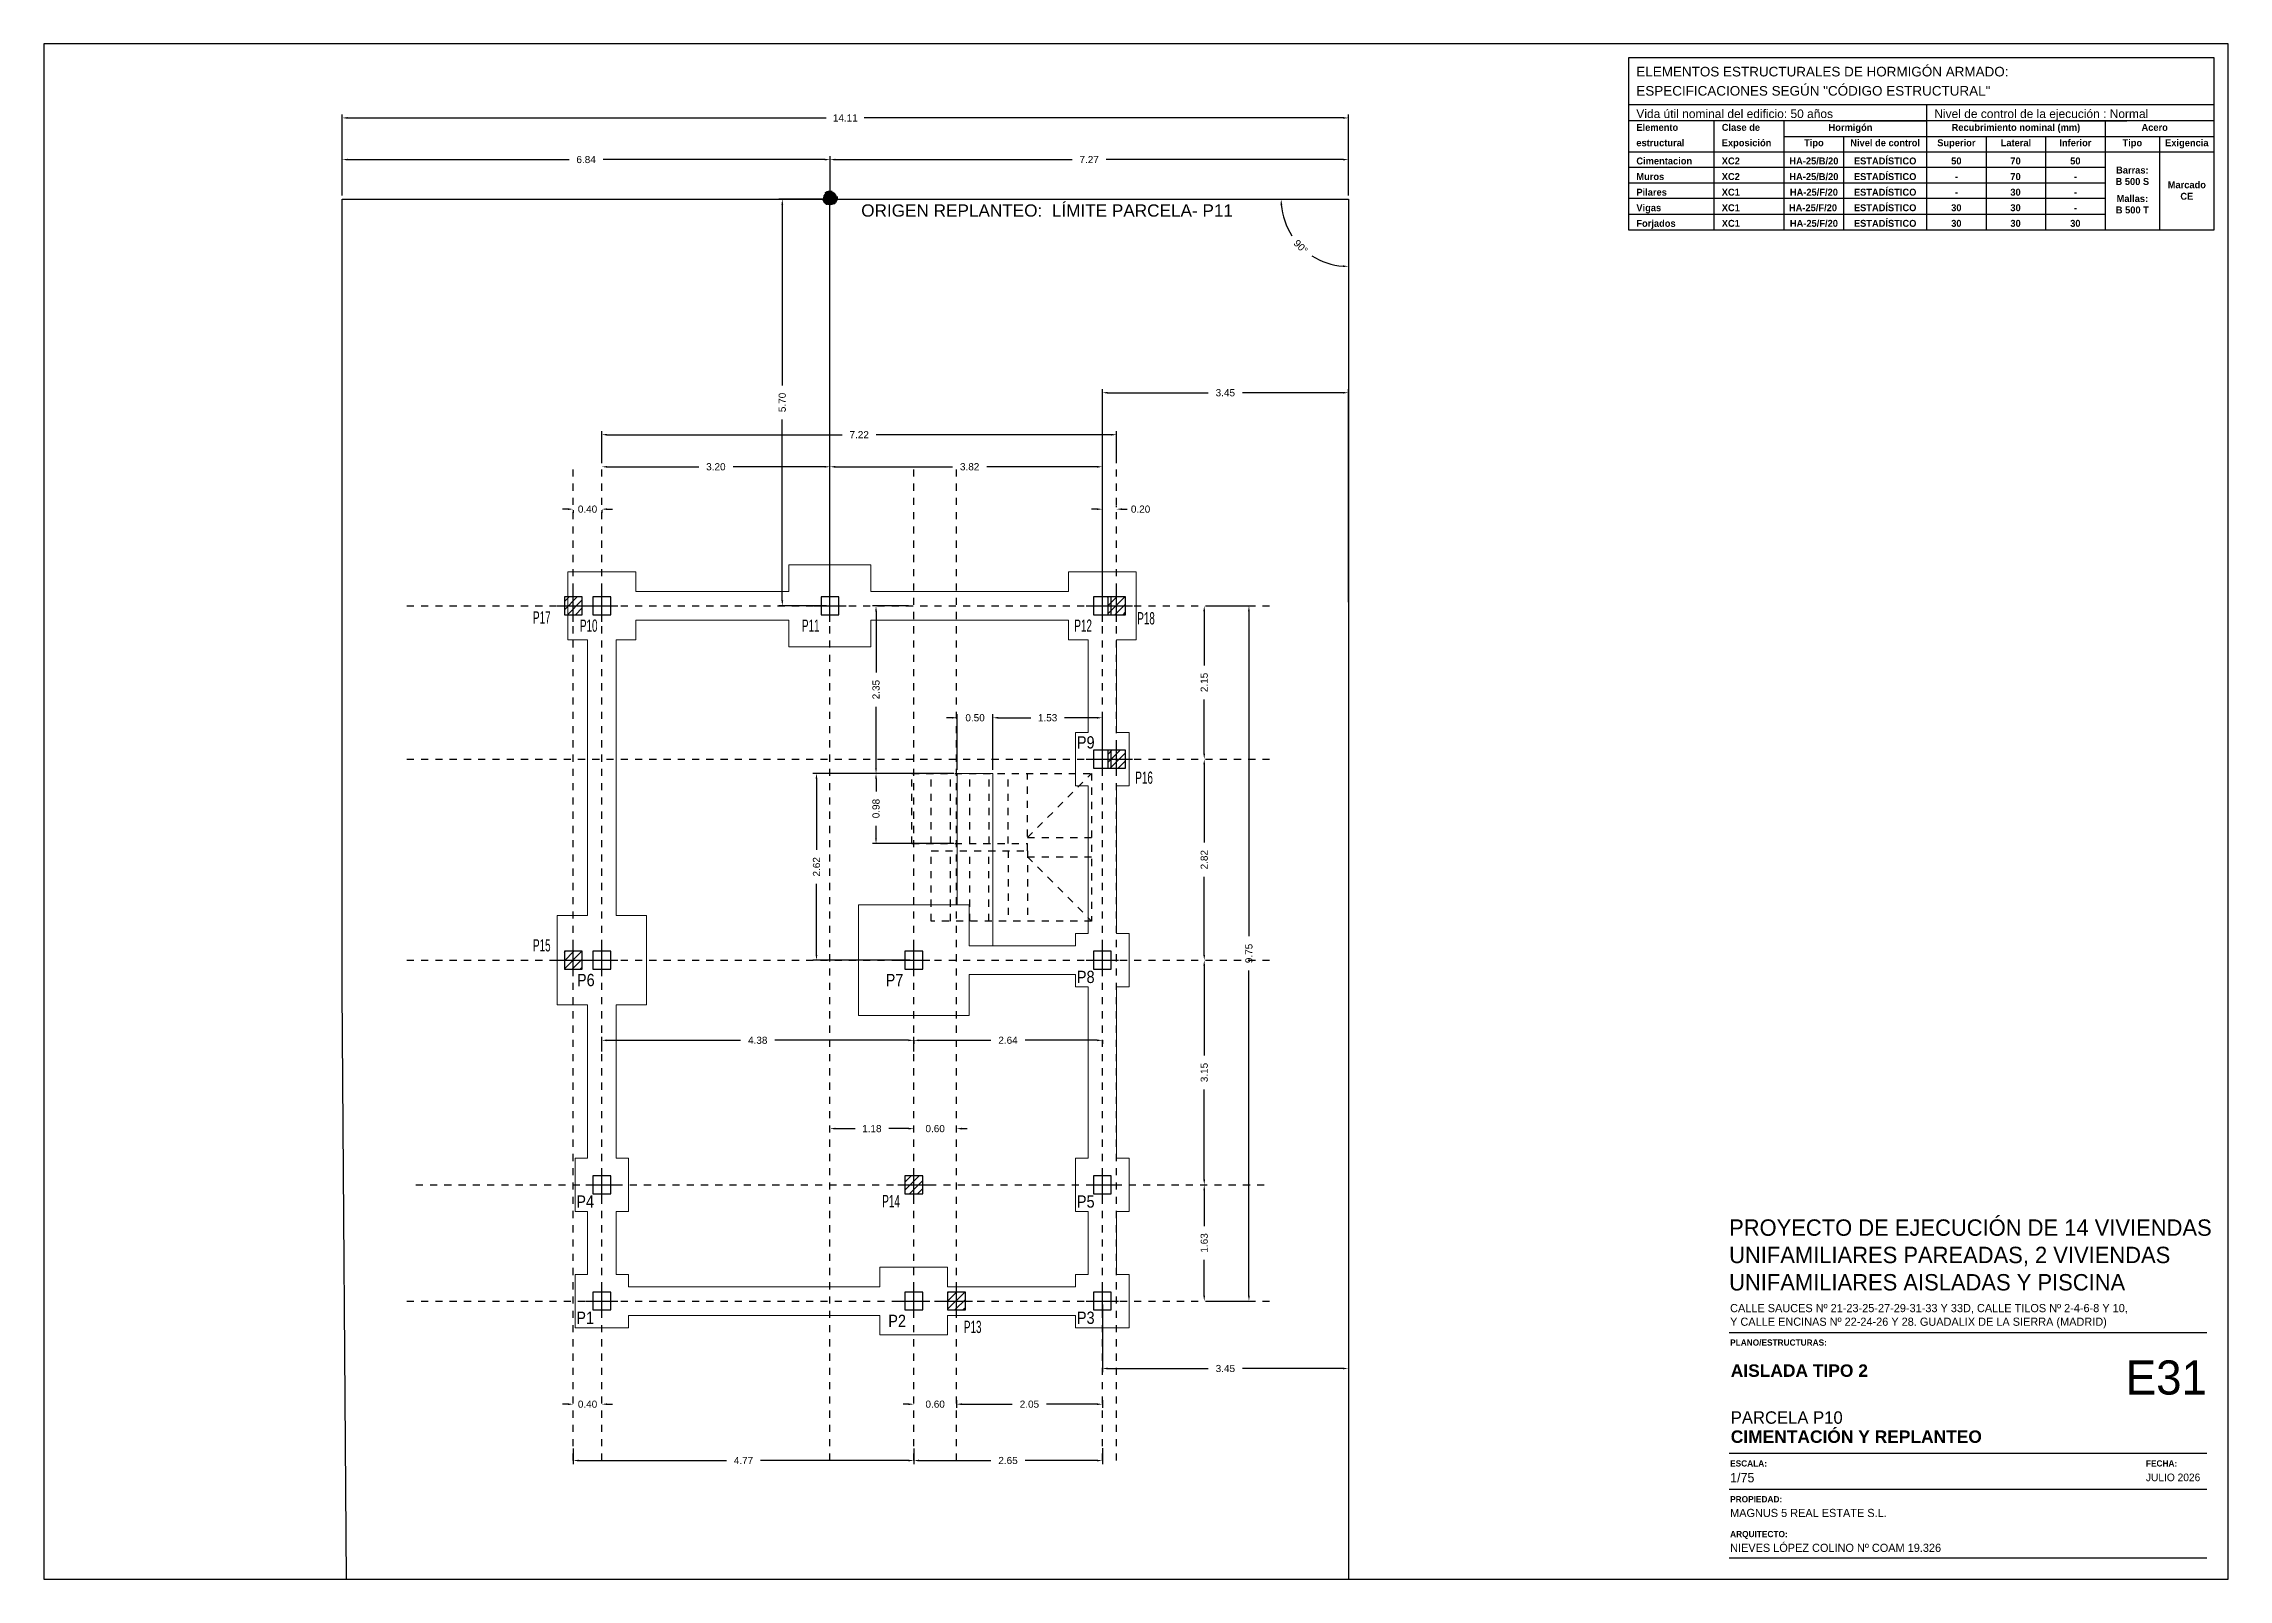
# Model space of a CAD drawing. Extents: x 2455 to 9764, y -806 to 181.
# Drawn here: x 4747.09 to 4777.72, y -582.59 to -561.05 of the extents above; entities that cross this region are included whole.
import ezdxf
from ezdxf.enums import TextEntityAlignment as Align

# ---------------------------------------------------------------- set-up
doc = ezdxf.new("R2010")
doc.units = 0
doc.header["$LTSCALE"] = 0.2
doc.header["$MEASUREMENT"] = 0
for name, pattern in [('CONTINUA', [0]), ('RAYITAS', [0.375, 0.25, -0.125]), ('TRAZO_Y_PUNTO', [1, 0.5, -0.25, 0, -0.25])]:
    doc.linetypes.add(name, pattern=pattern)
for name, color, linetype in [('01_borde', 4, 'CONTINUOUS'), ('01_cotas', 4, 'CONTINUOUS'), ('01_ejes', 10, 'CONTINUOUS'), ('01_texto cartela', 4, 'CONTINUOUS'), ('02_ejes', 38, 'RAYITAS'), ('CYPECABECERA', 2, 'CONTINUOUS'), ('PILAR_EJES', 1, 'CONTINUOUS'), ('PILAR_HORMIGON', 2, 'CONTINUOUS'), ('PILAR_HORMIGON_APEADO', 4, 'CONTINUOUS'), ('PILAR_RAYA', 4, 'CONTINUOUS'), ('WL', 7, 'CONTINUOUS')]:
    doc.layers.add(name, color=color, linetype=linetype)
doc.layers.add('01_cartela', color=6, linetype='CONTINUOUS', plot=False)
doc.layers.add('VIG_CARAS', color=5, linetype='CONTINUOUS', lineweight=9)
doc.layers.add('ZAP_CONTORNO', color=6, linetype='CONTINUOUS', lineweight=9)
doc.styles.add('BERNARDO', font='GOTHICB.TTF')
doc.styles.add('Century Gothic', font='', dxfattribs={"height": 2})
doc.styles.add('Century Gothic_3', font='', dxfattribs={"height": 4.5})
doc.styles.add('Century Gothic_5', font='', dxfattribs={"height": 2.5})
doc.styles.add('Century Gothic_6', font='', dxfattribs={"height": 11})
doc.styles.add('Estilo1', font='swissel.ttf')
doc.styles.add('NIEVES2', font='sanss___.ttf')
doc.styles.add('NIEVES3', font='swisseb.ttf')
doc.styles.add('ROMANS', font='romans')
doc.styles.get('Century Gothic').set_extended_font_data('Century Gothic')
doc.styles.get('Century Gothic_3').set_extended_font_data('Century Gothic')
doc.styles.get('Century Gothic_5').set_extended_font_data('Century Gothic')
doc.styles.get('Century Gothic_6').set_extended_font_data('Century Gothic')
doc.dimstyles.new('DECIMAL-50', dxfattribs={"dimtxt": 0.08, "dimasz": 0.15, "dimexe": 0.05, "dimexo": 0.05, "dimgap": 0.09, "dimtad": 0, "dimzin": 0, "dimdsep": 46, "dimtxsty": 'ROMANS', "dimblk": 'DOTSMALL', "dimcen": 0.09, "dimclrt": 7, "dimadec": 0, "dimazin": 0, "dimtfac": 1.38, "dimtix": 1, "dimtofl": 0, "dimtmove": 2, "dimatfit": 3, "dimldrblk": 'OBLIQUE', "dimfxl": 1, "dimtolj": 1, "dimtzin": 0, "dimarcsym": 0})

msp = doc.modelspace()

# ---------------------------------------------------------------- texts
at = {"layer": '01_borde', "color": 7, "ltscale": 0.01, "style": 'NIEVES2'}
msp.add_text('ORIGEN REPLANTEO:  LÍMITE PARCELA- P11', height=0.17222, dxfattribs=at).set_placement((4758.552, -563.528, 0), align=Align.BOTTOM_LEFT)
at = {"layer": '01_borde', "color": 6, "ltscale": 0.01, "style": 'NIEVES2', "width": 0.588905}
for s, p, p2 in [('P17', (4753.949, -569.184, 0), (4754.196, -569.184, 0)), ('P18', (4762.423, -569.195, 0), (4762.67, -569.195, 0)), ('P16', (4762.396, -571.43, 0), (4762.643, -571.43, 0)), ('P15', (4753.949, -573.781, 0), (4754.196, -573.781, 0)), ('P14', (4758.847, -577.369, 0), (4759.094, -577.369, 0)), ('P13', (4759.992, -579.132, 0), (4760.239, -579.132, 0))]:
    msp.add_text(s, height=0.1722, dxfattribs=at).set_placement(p, p2, align=Align.FIT)
at = {"layer": '01_borde', "color": 7, "ltscale": 0.01, "style": 'NIEVES2'}
for s, width, p, p2 in [('P10', 0.588905, (4754.607, -569.298, 0), (4754.854, -569.298, 0)), ('P11', 0.588905, (4757.721, -569.298, 0), (4757.968, -569.298, 0)), ('P12', 0.588905, (4761.541, -569.298, 0), (4761.788, -569.298, 0)), ('P9', 0.856632, (4761.577, -570.935, 0), (4761.825, -570.935, 0)), ('P6', 0.856632, (4754.566, -574.268, 0), (4754.814, -574.268, 0)), ('P7', 0.856632, (4758.896, -574.268, 0), (4759.143, -574.268, 0)), ('P8', 0.856632, (4761.577, -574.224, 0), (4761.825, -574.224, 0)), ('P4', 0.856632, (4754.557, -577.374, 0), (4754.805, -577.374, 0)), ('P5', 0.856632, (4761.577, -577.374, 0), (4761.825, -577.374, 0)), ('P1', 0.856632, (4754.557, -579.004, 0), (4754.805, -579.004, 0)), ('P2', 0.856632, (4758.932, -579.048, 0), (4759.18, -579.048, 0)), ('P3', 0.856632, (4761.577, -579.004, 0), (4761.825, -579.004, 0))]:
    msp.add_text(s, height=0.1722, dxfattribs=dict(at, width=width)).set_placement(p, p2, align=Align.FIT)
at = {"layer": '01_texto cartela', "color": 5}
for s, insert, char_height, width, attachment_point, style in [('\\PPROYECTO DE EJECUCIÓN DE 14 VIVIENDAS UNIFAMILIARES PAREADAS, 2 VIVIENDAS UNIFAMILIARES AISLADAS Y PISCINA', (4770.724, -577.155), 0.23, 6.82217, 1, 'Century Gothic_3'), ('CALLE SAUCES Nº 21-23-25-27-29-31-33 Y 33D, CALLE TILOS Nº 2-4-6-8 Y 10, \\PY CALLE ENCINAS Nº 22-24-26 Y 28. GUADALIX DE LA SIERRA (MADRID)', (4770.738, -578.725), 0.11455, 9.24681, 1, 'Century Gothic'), ('{\\fCentury Gothic|b1|i0|c0|p34;PLANO/ESTRUCTURAS: }', (4770.738, -579.222), 0.08701, 2.11715, 1, 'Century Gothic'), ('\\pt2.3273;\\PPARCELA P10', (4770.747, -580.407), 0.17455, 7.00908, 7, 'Century Gothic_5'), ('\\pt2.3273;CIMENTACIÓN Y REPLANTEO', (4770.747, -580.675), 0.17455, 7.00908, 7, 'NIEVES3'), ('{\\fCentury Gothic|b1|i0|c0|p34;ESCALA: }', (4770.738, -580.917), 0.08701, 2.11715, 1, 'Century Gothic'), ('1/75', (4770.738, -581.095), 0.1309, 2.11715, 1, 'Century Gothic'), ('JULIO 2026', (4776.569, -581.103), 0.1069, 3.50438, 1, 'Century Gothic'), ('{\\fCentury Gothic|b1|i0|c0|p34;FECHA: }', (4776.569, -580.917), 0.08701, 2.11715, 1, 'Century Gothic'), ('{\\fCentury Gothic|b1|i0|c0|p34;PROPIEDAD:}', (4770.738, -581.419), 0.08701, 0.83709, 1, 'Century Gothic'), ('MAGNUS 5 REAL ESTATE S.L.', (4770.738, -581.598), 0.11455, 4.88231, 1, 'Century Gothic'), ('{\\fCentury Gothic|b1|i0|c0|p34;ARQUITECTO:}', (4770.738, -581.908), 0.08701, 0.83709, 1, 'Century Gothic'), ('NIEVES LÓPEZ COLINO Nº COAM 19.326', (4770.738, -582.087), 0.11455, 3.65153, 1, 'Century Gothic')]:
    msp.add_mtext(s, dxfattribs=dict(at, insert=insert, char_height=char_height, width=width, attachment_point=attachment_point, style=style))
at = {"layer": '01_texto cartela', "color": 1}
for s, insert, char_height, width, attachment_point, style in [('AISLADA TIPO 2 ', (4770.747, -579.749), 0.17455, 7.00908, 7, 'NIEVES3'), ('E31', (4777.425, -579.516), 0.4786, 1.04985, 3, 'Century Gothic_6')]:
    msp.add_mtext(s, dxfattribs=dict(at, insert=insert, char_height=char_height, width=width, attachment_point=attachment_point, style=style))
at = {"layer": 'WL', "color": 5, "linetype": 'Continuous', "style": 'Estilo1'}
for s, height, p in [('ELEMENTOS ESTRUCTURALES DE HORMIGÓN ARMADO:', 0.13503, (4769.423, -561.51)), ('ESPECIFICACIONES SEGÚN "CÓDIGO ESTRUCTURAL"', 0.13503, (4769.423, -561.779)), ('Vida útil nominal del edificio: 50 años  ', 0.12, (4769.423, -562.093)), ('Nivel de control de la ejecución : Normal', 0.12, (4773.602, -562.093))]:
    msp.add_text(s, height=height, dxfattribs=at).set_placement(p)
at = {"layer": 'WL', "color": 7, "linetype": 'Continuous', "style": 'BERNARDO'}
for s, p in [('Elemento', (4769.423, -562.273)), ('Clase de ', (4770.621, -562.273)), ('estructural', (4769.423, -562.489)), ('Exposición', (4770.621, -562.489)), ('Cimentacion', (4769.423, -562.744)), ('XC2', (4770.621, -562.744)), ('Muros', (4769.423, -562.963)), ('Pilares ', (4769.423, -563.182)), ('XC2', (4770.621, -562.963)), ('XC1', (4770.621, -563.182)), ('Vigas', (4769.423, -563.4)), ('XC1', (4770.621, -563.4)), ('Forjados', (4769.423, -563.619)), ('XC1', (4770.621, -563.619))]:
    msp.add_text(s, height=0.0975, dxfattribs=at).set_placement(p)
for s, p in [('Hormigón', (4772.426, -562.273)), ('Recubrimiento nominal (mm)', (4774.746, -562.273)), ('Acero', (4776.692, -562.273)), ('Tipo', (4771.913, -562.489)), ('Nivel de control', (4772.912, -562.489)), ('Superior', (4773.911, -562.489)), ('Lateral', (4774.746, -562.489)), ('Inferior', (4775.58, -562.489)), ('Tipo', (4776.379, -562.489)), ('Exigencia', (4777.143, -562.489)), ('HA-25/B/20', (4771.913, -562.744)), ('ESTADÍSTICO', (4772.912, -562.744)), ('50', (4773.911, -562.744)), ('70', (4774.741, -562.744)), ('50', (4775.58, -562.744)), ('Barras:', (4776.379, -562.872)), ('HA-25/B/20', (4771.913, -562.963)), ('HA-25/F/20', (4771.913, -563.182)), ('ESTADÍSTICO', (4772.912, -562.963)), ('ESTADÍSTICO', (4772.912, -563.182)), ('-', (4773.911, -562.963)), ('30', (4774.741, -563.182)), ('70', (4774.741, -562.963)), ('-', (4775.58, -562.963)), ('B 500 S', (4776.379, -563.032)), ('Marcado', (4777.143, -563.078)), ('HA-25/F/20', (4771.9, -563.4)), ('ESTADÍSTICO', (4772.912, -563.4)), ('30', (4773.911, -563.4)), ('-', (4773.911, -563.182)), ('30', (4774.741, -563.4)), ('-', (4775.58, -563.182)), ('-', (4775.58, -563.4)), ('B 500 T', (4776.379, -563.431)), ('Mallas:', (4776.379, -563.271)), ('CE', (4777.143, -563.239)), ('HA-25/F/20', (4771.913, -563.619)), ('ESTADÍSTICO', (4772.912, -563.619)), ('30', (4773.911, -563.619)), ('30', (4774.741, -563.619)), ('30', (4775.58, -563.619))]:
    msp.add_text(s, height=0.0975, dxfattribs=at).set_placement(p, align=Align.CENTER)

# ---------------------------------------------------------------- blocks, each defined once
blk = doc.blocks.new('Ejes del pilar')
at = {"layer": 'PILAR_EJES'}
for p, q in [((-0.5, 0), (0.5, 0)), ((0, -0.5), (0, 0.5))]:
    blk.add_line(p, q, dxfattribs=at)
blk = doc.blocks.new('*D564')
at = {"layer": '01_cotas', "color": 0, "linetype": 'CONTINUA', "lineweight": -2, "transparency": 16777216}
for p, q in [((4758.115, -563.181), (4758.115, -562.626)), ((4765.384, -563.182), (4765.384, -562.626))]:
    blk.add_line(p, q, dxfattribs=at)
at = {"layer": '01_cotas', "color": 0, "lineweight": -2, "transparency": 16777216}
for p, q in [((4758.19, -562.676), (4761.511, -562.676)), ((4765.309, -562.676), (4761.987, -562.676))]:
    blk.add_line(p, q, dxfattribs=at)
at = {"layer": '01_cotas', "color": 0, "transparency": 16777216}
for points in [[(4758.19, -562.664), (4758.19, -562.689), (4758.115, -562.676)], [(4765.309, -562.664), (4765.309, -562.689), (4765.384, -562.676)]]:
    blk.add_solid(points, dxfattribs=at)
at = {"layer": '01_cotas', "color": 7, "transparency": 16777216, "insert": (4761.749, -562.676), "char_height": 0.1, "attachment_point": 5, "style": 'Estilo1'}
blk.add_mtext('\\A1;7.27', dxfattribs=at)
blk = doc.blocks.new('*D565')
at = {"layer": '01_cotas', "color": 0, "linetype": 'CONTINUA', "lineweight": -2, "transparency": 16777216}
for p, q in [((4758.065, -563.231), (4757.395, -563.231)), ((4758.065, -568.934), (4757.395, -568.934))]:
    blk.add_line(p, q, dxfattribs=at)
at = {"layer": '01_cotas', "color": 0, "lineweight": -2, "transparency": 16777216}
for p, q in [((4757.445, -563.306), (4757.445, -565.842)), ((4757.445, -568.859), (4757.445, -566.323))]:
    blk.add_line(p, q, dxfattribs=at)
at = {"layer": '01_cotas', "color": 0, "transparency": 16777216}
for points in [[(4757.433, -563.306), (4757.458, -563.306), (4757.445, -563.231)], [(4757.433, -568.859), (4757.458, -568.859), (4757.445, -568.934)]]:
    blk.add_solid(points, dxfattribs=at)
at = {"layer": '01_cotas', "color": 7, "transparency": 16777216, "insert": (4757.445, -566.082), "char_height": 0.1, "attachment_point": 5, "rotation": 90, "style": 'Estilo1'}
blk.add_mtext('\\A1;5.70', dxfattribs=at)
blk = doc.blocks.new('*D566')
at = {"layer": '01_cotas', "color": 0, "linetype": 'CONTINUA', "lineweight": -2, "transparency": 16777216}
for p, q in [((4751.274, -563.179), (4751.274, -562.042)), ((4765.384, -563.182), (4765.384, -562.042))]:
    blk.add_line(p, q, dxfattribs=at)
at = {"layer": '01_cotas', "color": 0, "lineweight": -2, "transparency": 16777216}
for p, q in [((4751.349, -562.092), (4758.062, -562.092)), ((4765.309, -562.092), (4758.595, -562.092))]:
    blk.add_line(p, q, dxfattribs=at)
at = {"layer": '01_cotas', "color": 0, "transparency": 16777216}
for points in [[(4751.349, -562.079), (4751.349, -562.104), (4751.274, -562.092)], [(4765.309, -562.079), (4765.309, -562.104), (4765.384, -562.092)]]:
    blk.add_solid(points, dxfattribs=at)
at = {"layer": '01_cotas', "color": 7, "transparency": 16777216, "insert": (4758.329, -562.092), "char_height": 0.1, "attachment_point": 5, "style": 'Estilo1'}
blk.add_mtext('\\A1;14.11', dxfattribs=at)
blk = doc.blocks.new('*D567')
at = {"layer": '01_cotas', "color": 0, "linetype": 'CONTINUA', "lineweight": -2, "transparency": 16777216}
for p, q in [((4751.274, -563.179), (4751.274, -562.626)), ((4758.115, -563.181), (4758.115, -562.626))]:
    blk.add_line(p, q, dxfattribs=at)
at = {"layer": '01_cotas', "color": 0, "lineweight": -2, "transparency": 16777216}
for p, q in [((4751.349, -562.676), (4754.454, -562.676)), ((4758.04, -562.676), (4754.935, -562.676))]:
    blk.add_line(p, q, dxfattribs=at)
at = {"layer": '01_cotas', "color": 0, "transparency": 16777216}
for points in [[(4751.349, -562.664), (4751.349, -562.689), (4751.274, -562.676)], [(4758.04, -562.664), (4758.04, -562.689), (4758.115, -562.676)]]:
    blk.add_solid(points, dxfattribs=at)
at = {"layer": '01_cotas', "color": 7, "transparency": 16777216, "insert": (4754.694, -562.676), "char_height": 0.1, "attachment_point": 5, "style": 'Estilo1'}
blk.add_mtext('\\A1;6.84', dxfattribs=at)
blk = doc.blocks.new('*D568')
at = {"layer": '01_cotas', "color": 0, "lineweight": -2, "transparency": 16777216}
for start, end in [(184.5501, 212.8891), (237.1014, 265.4405)]:
    blk.add_arc((4765.384, -563.232), 0.943, start, end, dxfattribs=at)
at = {"layer": '01_cotas', "color": 0, "transparency": 16777216}
for points in [[(4764.432, -563.307), (4764.457, -563.306), (4764.441, -563.232)], [(4765.309, -564.159), (4765.308, -564.184), (4765.384, -564.174)]]:
    blk.add_solid(points, dxfattribs=at)
at = {"layer": '01_cotas', "color": 7, "transparency": 16777216, "insert": (4764.717, -563.898), "char_height": 0.1, "attachment_point": 5, "rotation": 314.9953, "style": 'Estilo1'}
blk.add_mtext('\\A1;90°', dxfattribs=at)
blk = doc.blocks.new('*D569')
at = {"layer": '01_cotas', "color": 0, "linetype": 'CONTINUA', "lineweight": -2, "transparency": 16777216}
for p, q in [((4761.934, -578.734), (4761.934, -579.68)), ((4765.384, -578.734), (4765.384, -579.68))]:
    blk.add_line(p, q, dxfattribs=at)
at = {"layer": '01_cotas', "color": 0, "lineweight": -2, "transparency": 16777216}
for p, q in [((4762.009, -579.63), (4763.419, -579.63)), ((4765.309, -579.63), (4763.899, -579.63))]:
    blk.add_line(p, q, dxfattribs=at)
at = {"layer": '01_cotas', "color": 0, "transparency": 16777216}
for points in [[(4762.009, -579.617), (4762.009, -579.642), (4761.934, -579.63)], [(4765.309, -579.617), (4765.309, -579.642), (4765.384, -579.63)]]:
    blk.add_solid(points, dxfattribs=at)
at = {"layer": '01_cotas', "color": 7, "transparency": 16777216, "insert": (4763.659, -579.63), "char_height": 0.1, "attachment_point": 5, "style": 'Estilo1'}
blk.add_mtext('\\A1;3.45', dxfattribs=at)
blk = doc.blocks.new('1293663343-RAYADO P13')
at = {"layer": 'PILAR_RAYA'}
for p, q in [((-0.00125, -0.00114), (0.00114, 0.00125)), ((-0.00125, 0.00112), (-0.00112, 0.00125)), ((-0.00125, -0.00001), (0.00001, 0.00125)), ((-0.00023, -0.00125), (0.00125, 0.00023)), ((0.0009, -0.00125), (0.00125, -0.0009))]:
    blk.add_line(p, q, dxfattribs=at)
blk = doc.blocks.new('1293663343-RAYADO P14')
at = {"layer": 'PILAR_RAYA'}
for p, q in [((-0.00125, -0.00075), (0.00075, 0.00125)), ((-0.00125, 0.00038), (-0.00038, 0.00125)), ((-0.00062, -0.00125), (0.00125, 0.00062)), ((0.00051, -0.00125), (0.00125, -0.00051))]:
    blk.add_line(p, q, dxfattribs=at)
blk = doc.blocks.new('1293663343-RAYADO P15')
at = {"layer": 'PILAR_RAYA'}
for p, q in [((-0.00125, -0.0012), (0.0012, 0.00125)), ((-0.00125, 0.00107), (-0.00107, 0.00125)), ((-0.00125, -0.00007), (0.00007, 0.00125)), ((-0.00017, -0.00125), (0.00125, 0.00017)), ((0.00096, -0.00125), (0.00125, -0.00096))]:
    blk.add_line(p, q, dxfattribs=at)
blk = doc.blocks.new('1293663343-RAYADO P16')
at = {"layer": 'PILAR_RAYA'}
for p, q in [((-0.00125, -0.00048), (0.00048, 0.00125)), ((-0.00125, 0.00065), (-0.00065, 0.00125)), ((-0.00089, -0.00125), (0.00125, 0.00089)), ((0.00024, -0.00125), (0.00125, -0.00024))]:
    blk.add_line(p, q, dxfattribs=at)
blk = doc.blocks.new('1293663343-RAYADO P17')
at = {"layer": 'PILAR_RAYA'}
for p, q in [((-0.00125, -0.00054), (0.00054, 0.00125)), ((-0.00125, 0.00059), (-0.00059, 0.00125)), ((-0.00083, -0.00125), (0.00125, 0.00083)), ((0.0003, -0.00125), (0.00125, -0.0003))]:
    blk.add_line(p, q, dxfattribs=at)
blk = doc.blocks.new('1293663343-RAYADO P18')
at = {"layer": 'PILAR_RAYA'}
for p, q in [((-0.00125, -0.00114), (0.00114, 0.00125)), ((-0.00125, 0.00112), (-0.00112, 0.00125)), ((-0.00125, -0.00001), (0.00001, 0.00125)), ((-0.00023, -0.00125), (0.00125, 0.00023)), ((0.0009, -0.00125), (0.00125, -0.0009))]:
    blk.add_line(p, q, dxfattribs=at)
blk = doc.blocks.new('*D1090')
at = {"layer": '01_cotas', "color": 0, "lineweight": -2, "transparency": 16777216}
for p, q in [((4754.989, -566.984), (4756.274, -566.984)), ((4758.039, -566.984), (4756.754, -566.984))]:
    blk.add_line(p, q, dxfattribs=at)
at = {"layer": '01_cotas', "color": 0, "transparency": 16777216}
for points in [[(4754.989, -566.972), (4754.989, -566.997), (4754.914, -566.984)], [(4758.039, -566.972), (4758.039, -566.997), (4758.114, -566.984)]]:
    blk.add_solid(points, dxfattribs=at)
at = {"layer": '01_cotas', "color": 7, "transparency": 16777216, "insert": (4756.514, -566.984), "char_height": 0.1, "attachment_point": 5, "style": 'Estilo1'}
blk.add_mtext('\\A1;3.20', dxfattribs=at)
blk = doc.blocks.new('*D1091')
at = {"layer": '01_cotas', "color": 0, "lineweight": -2, "transparency": 16777216}
for p, q in [((4758.189, -566.984), (4759.834, -566.984)), ((4761.859, -566.984), (4760.312, -566.984))]:
    blk.add_line(p, q, dxfattribs=at)
at = {"layer": '01_cotas', "color": 0, "transparency": 16777216}
for points in [[(4758.189, -566.972), (4758.189, -566.997), (4758.114, -566.984)], [(4761.859, -566.972), (4761.859, -566.997), (4761.934, -566.984)]]:
    blk.add_solid(points, dxfattribs=at)
at = {"layer": '01_cotas', "color": 7, "transparency": 16777216, "insert": (4760.073, -566.984), "char_height": 0.1, "attachment_point": 5, "style": 'Estilo1'}
blk.add_mtext('\\A1;3.82', dxfattribs=at)
blk = doc.blocks.new('*D1092')
at = {"layer": '01_cotas', "color": 0, "lineweight": -2, "transparency": 16777216}
for p, q in [((4754.439, -567.578), (4754.364, -567.578)), ((4754.989, -567.578), (4755.064, -567.578))]:
    blk.add_line(p, q, dxfattribs=at)
at = {"layer": '01_cotas', "color": 0, "linetype": 'CONTINUA', "lineweight": -2, "transparency": 16777216}
for p, q in [((4754.514, -567.594), (4754.514, -567.628)), ((4754.914, -567.594), (4754.914, -567.628))]:
    blk.add_line(p, q, dxfattribs=at)
at = {"layer": '01_cotas', "color": 0, "transparency": 16777216}
for points in [[(4754.439, -567.566), (4754.439, -567.591), (4754.514, -567.578)], [(4754.989, -567.566), (4754.989, -567.591), (4754.914, -567.578)]]:
    blk.add_solid(points, dxfattribs=at)
at = {"layer": '01_cotas', "color": 7, "transparency": 16777216, "insert": (4754.714, -567.578), "char_height": 0.1, "attachment_point": 5, "style": 'Estilo1'}
blk.add_mtext('\\A1;0.40', dxfattribs=at)
blk = doc.blocks.new('*D1093')
at = {"layer": '01_cotas', "color": 0, "linetype": 'CONTINUA', "lineweight": -2, "transparency": 16777216}
for p, q in [((4754.914, -566.934), (4754.914, -566.484)), ((4762.134, -566.934), (4762.134, -566.484))]:
    blk.add_line(p, q, dxfattribs=at)
at = {"layer": '01_cotas', "color": 0, "lineweight": -2, "transparency": 16777216}
for p, q in [((4754.989, -566.534), (4758.285, -566.534)), ((4762.059, -566.534), (4758.762, -566.534))]:
    blk.add_line(p, q, dxfattribs=at)
at = {"layer": '01_cotas', "color": 0, "transparency": 16777216}
for points in [[(4754.989, -566.522), (4754.989, -566.547), (4754.914, -566.534)], [(4762.059, -566.522), (4762.059, -566.547), (4762.134, -566.534)]]:
    blk.add_solid(points, dxfattribs=at)
at = {"layer": '01_cotas', "color": 7, "transparency": 16777216, "insert": (4758.524, -566.534), "char_height": 0.1, "attachment_point": 5, "style": 'Estilo1'}
blk.add_mtext('\\A1;7.22', dxfattribs=at)
blk = doc.blocks.new('*D1094')
at = {"layer": '01_cotas', "color": 0, "lineweight": -2, "transparency": 16777216}
for p, q in [((4761.859, -567.578), (4761.784, -567.578)), ((4762.209, -567.578), (4762.284, -567.578))]:
    blk.add_line(p, q, dxfattribs=at)
at = {"layer": '01_cotas', "color": 0, "linetype": 'CONTINUA', "lineweight": -2, "transparency": 16777216}
for p, q in [((4761.934, -567.552), (4761.934, -567.528)), ((4762.134, -567.552), (4762.134, -567.528))]:
    blk.add_line(p, q, dxfattribs=at)
at = {"layer": '01_cotas', "color": 0, "transparency": 16777216}
for points in [[(4761.859, -567.566), (4761.859, -567.591), (4761.934, -567.578)], [(4762.209, -567.566), (4762.209, -567.591), (4762.134, -567.578)]]:
    blk.add_solid(points, dxfattribs=at)
at = {"layer": '01_cotas', "color": 7, "transparency": 16777216, "insert": (4762.47, -567.578), "char_height": 0.1, "attachment_point": 5, "style": 'Estilo1'}
blk.add_mtext('\\A1;0.20', dxfattribs=at)
blk = doc.blocks.new('*D1095')
at = {"layer": '01_cotas', "color": 0, "lineweight": -2, "transparency": 16777216}
for p, q in [((4763.363, -569.009), (4763.363, -569.769)), ((4763.363, -571.009), (4763.363, -570.249))]:
    blk.add_line(p, q, dxfattribs=at)
at = {"layer": '01_cotas', "color": 0, "transparency": 16777216}
for points in [[(4763.35, -569.009), (4763.375, -569.009), (4763.363, -568.934)], [(4763.35, -571.009), (4763.375, -571.009), (4763.363, -571.084)]]:
    blk.add_solid(points, dxfattribs=at)
at = {"layer": '01_cotas', "color": 7, "transparency": 16777216, "insert": (4763.363, -570.009), "char_height": 0.1, "attachment_point": 5, "rotation": 90, "style": 'Estilo1'}
blk.add_mtext('\\A1;2.15', dxfattribs=at)
blk = doc.blocks.new('*D1096')
at = {"layer": '01_cotas', "color": 0, "lineweight": -2, "transparency": 16777216}
for p, q in [((4763.363, -571.159), (4763.363, -572.255)), ((4763.363, -573.829), (4763.363, -572.733))]:
    blk.add_line(p, q, dxfattribs=at)
at = {"layer": '01_cotas', "color": 0, "transparency": 16777216}
for points in [[(4763.35, -571.159), (4763.375, -571.159), (4763.363, -571.084)], [(4763.35, -573.829), (4763.375, -573.829), (4763.363, -573.904)]]:
    blk.add_solid(points, dxfattribs=at)
at = {"layer": '01_cotas', "color": 7, "transparency": 16777216, "insert": (4763.363, -572.494), "char_height": 0.1, "attachment_point": 5, "rotation": 90, "style": 'Estilo1'}
blk.add_mtext('\\A1;2.82', dxfattribs=at)
blk = doc.blocks.new('*D1097')
at = {"layer": '01_cotas', "color": 0, "lineweight": -2, "transparency": 16777216}
for p, q in [((4763.363, -573.979), (4763.363, -575.239)), ((4763.363, -576.979), (4763.363, -575.719))]:
    blk.add_line(p, q, dxfattribs=at)
at = {"layer": '01_cotas', "color": 0, "transparency": 16777216}
for points in [[(4763.35, -573.979), (4763.375, -573.979), (4763.363, -573.904)], [(4763.35, -576.979), (4763.375, -576.979), (4763.363, -577.054)]]:
    blk.add_solid(points, dxfattribs=at)
at = {"layer": '01_cotas', "color": 7, "transparency": 16777216, "insert": (4763.363, -575.479), "char_height": 0.1, "attachment_point": 5, "rotation": 90, "style": 'Estilo1'}
blk.add_mtext('\\A1;3.15', dxfattribs=at)
blk = doc.blocks.new('*D1098')
at = {"layer": '01_cotas', "color": 0, "lineweight": -2, "transparency": 16777216}
for p, q in [((4763.363, -577.129), (4763.363, -577.633)), ((4763.363, -578.609), (4763.363, -578.106))]:
    blk.add_line(p, q, dxfattribs=at)
at = {"layer": '01_cotas', "color": 0, "transparency": 16777216}
for points in [[(4763.35, -577.129), (4763.375, -577.129), (4763.363, -577.054)], [(4763.35, -578.609), (4763.375, -578.609), (4763.363, -578.684)]]:
    blk.add_solid(points, dxfattribs=at)
at = {"layer": '01_cotas', "color": 7, "transparency": 16777216, "insert": (4763.363, -577.869), "char_height": 0.1, "attachment_point": 5, "rotation": 90, "style": 'Estilo1'}
blk.add_mtext('\\A1;1.63', dxfattribs=at)
blk = doc.blocks.new('*D1099')
at = {"layer": '01_cotas', "color": 0, "linetype": 'CONTINUA', "lineweight": -2, "transparency": 16777216}
for p, q in [((4763.413, -568.934), (4764.04, -568.934)), ((4763.413, -578.684), (4764.04, -578.684))]:
    blk.add_line(p, q, dxfattribs=at)
at = {"layer": '01_cotas', "color": 0, "lineweight": -2, "transparency": 16777216}
for p, q in [((4763.99, -569.009), (4763.99, -573.568)), ((4763.99, -578.609), (4763.99, -574.05))]:
    blk.add_line(p, q, dxfattribs=at)
at = {"layer": '01_cotas', "color": 0, "transparency": 16777216}
for points in [[(4763.977, -569.009), (4764.002, -569.009), (4763.99, -568.934)], [(4763.977, -578.609), (4764.002, -578.609), (4763.99, -578.684)]]:
    blk.add_solid(points, dxfattribs=at)
at = {"layer": '01_cotas', "color": 7, "transparency": 16777216, "insert": (4763.99, -573.809), "char_height": 0.1, "attachment_point": 5, "rotation": 90, "style": 'Estilo1'}
blk.add_mtext('\\A1;9.75', dxfattribs=at)
blk = doc.blocks.new('*D1100')
at = {"layer": '01_cotas', "color": 0, "linetype": 'CONTINUA', "lineweight": -2, "transparency": 16777216}
for p, q in [((4754.914, -575.182), (4754.914, -574.977)), ((4759.289, -575.182), (4759.289, -574.977))]:
    blk.add_line(p, q, dxfattribs=at)
at = {"layer": '01_cotas', "color": 0, "lineweight": -2, "transparency": 16777216}
for p, q in [((4754.989, -575.027), (4756.86, -575.027)), ((4759.214, -575.027), (4757.342, -575.027))]:
    blk.add_line(p, q, dxfattribs=at)
at = {"layer": '01_cotas', "color": 0, "transparency": 16777216}
for points in [[(4754.989, -575.015), (4754.989, -575.04), (4754.914, -575.027)], [(4759.214, -575.015), (4759.214, -575.04), (4759.289, -575.027)]]:
    blk.add_solid(points, dxfattribs=at)
at = {"layer": '01_cotas', "color": 7, "transparency": 16777216, "insert": (4757.101, -575.027), "char_height": 0.1, "attachment_point": 5, "style": 'Estilo1'}
blk.add_mtext('\\A1;4.38', dxfattribs=at)
blk = doc.blocks.new('*D1101')
at = {"layer": '01_cotas', "color": 0, "linetype": 'CONTINUA', "lineweight": -2, "transparency": 16777216}
for p, q in [((4759.289, -575.027), (4759.289, -575.077)), ((4761.934, -575.027), (4761.934, -575.077))]:
    blk.add_line(p, q, dxfattribs=at)
at = {"layer": '01_cotas', "color": 0, "lineweight": -2, "transparency": 16777216}
for p, q in [((4759.364, -575.027), (4760.371, -575.027)), ((4761.859, -575.027), (4760.852, -575.027))]:
    blk.add_line(p, q, dxfattribs=at)
at = {"layer": '01_cotas', "color": 0, "transparency": 16777216}
for points in [[(4759.364, -575.015), (4759.364, -575.04), (4759.289, -575.027)], [(4761.859, -575.015), (4761.859, -575.04), (4761.934, -575.027)]]:
    blk.add_solid(points, dxfattribs=at)
at = {"layer": '01_cotas', "color": 7, "transparency": 16777216, "insert": (4760.611, -575.027), "char_height": 0.1, "attachment_point": 5, "style": 'Estilo1'}
blk.add_mtext('\\A1;2.64', dxfattribs=at)
blk = doc.blocks.new('*D1102')
at = {"layer": '01_cotas', "color": 0, "lineweight": -2, "transparency": 16777216}
for p, q in [((4754.439, -580.13), (4754.364, -580.13)), ((4754.989, -580.13), (4755.064, -580.13))]:
    blk.add_line(p, q, dxfattribs=at)
at = {"layer": '01_cotas', "color": 0, "transparency": 16777216}
for points in [[(4754.439, -580.118), (4754.439, -580.143), (4754.514, -580.13)], [(4754.989, -580.118), (4754.989, -580.143), (4754.914, -580.13)]]:
    blk.add_solid(points, dxfattribs=at)
at = {"layer": '01_cotas', "color": 7, "transparency": 16777216, "insert": (4754.714, -580.13), "char_height": 0.1, "attachment_point": 5, "style": 'Estilo1'}
blk.add_mtext('\\A1;0.40', dxfattribs=at)
blk = doc.blocks.new('*D1103')
at = {"layer": '01_cotas', "color": 0, "linetype": 'CONTINUA', "lineweight": -2, "transparency": 16777216}
for p, q in [((4759.889, -580.073), (4759.889, -580.18)), ((4761.934, -580.073), (4761.934, -580.18))]:
    blk.add_line(p, q, dxfattribs=at)
at = {"layer": '01_cotas', "color": 0, "lineweight": -2, "transparency": 16777216}
for p, q in [((4759.964, -580.13), (4760.671, -580.13)), ((4761.859, -580.13), (4761.151, -580.13))]:
    blk.add_line(p, q, dxfattribs=at)
at = {"layer": '01_cotas', "color": 0, "transparency": 16777216}
for points in [[(4759.964, -580.118), (4759.964, -580.143), (4759.889, -580.13)], [(4761.859, -580.118), (4761.859, -580.143), (4761.934, -580.13)]]:
    blk.add_solid(points, dxfattribs=at)
at = {"layer": '01_cotas', "color": 7, "transparency": 16777216, "insert": (4760.911, -580.13), "char_height": 0.1, "attachment_point": 5, "style": 'Estilo1'}
blk.add_mtext('\\A1;2.05', dxfattribs=at)
blk = doc.blocks.new('*D1104')
at = {"layer": '01_cotas', "color": 0, "linetype": 'CONTINUA', "lineweight": -2, "transparency": 16777216}
for p, q in [((4761.934, -568.884), (4761.934, -565.896)), ((4765.384, -568.884), (4765.384, -565.896))]:
    blk.add_line(p, q, dxfattribs=at)
at = {"layer": '01_cotas', "color": 0, "lineweight": -2, "transparency": 16777216}
for p, q in [((4762.009, -565.946), (4763.419, -565.946)), ((4765.309, -565.946), (4763.899, -565.946))]:
    blk.add_line(p, q, dxfattribs=at)
at = {"layer": '01_cotas', "color": 0, "transparency": 16777216}
for points in [[(4762.009, -565.933), (4762.009, -565.958), (4761.934, -565.946)], [(4765.309, -565.933), (4765.309, -565.958), (4765.384, -565.946)]]:
    blk.add_solid(points, dxfattribs=at)
at = {"layer": '01_cotas', "color": 7, "transparency": 16777216, "insert": (4763.659, -565.946), "char_height": 0.1, "attachment_point": 5, "style": 'Estilo1'}
blk.add_mtext('\\A1;3.45', dxfattribs=at)
blk = doc.blocks.new('*D1105')
at = {"layer": '01_cotas', "color": 0, "lineweight": -2, "transparency": 16777216}
for p, q in [((4758.189, -576.266), (4758.465, -576.266)), ((4759.214, -576.266), (4758.938, -576.266))]:
    blk.add_line(p, q, dxfattribs=at)
at = {"layer": '01_cotas', "color": 0, "transparency": 16777216}
for points in [[(4758.189, -576.253), (4758.189, -576.278), (4758.114, -576.266)], [(4759.214, -576.253), (4759.214, -576.278), (4759.289, -576.266)]]:
    blk.add_solid(points, dxfattribs=at)
at = {"layer": '01_cotas', "color": 7, "transparency": 16777216, "insert": (4758.701, -576.266), "char_height": 0.1, "attachment_point": 5, "style": 'Estilo1'}
blk.add_mtext('\\A1;1.18', dxfattribs=at)
blk = doc.blocks.new('*D1106')
at = {"layer": '01_cotas', "color": 0, "lineweight": -2, "transparency": 16777216}
for p, q in [((4759.214, -576.266), (4759.139, -576.266)), ((4759.964, -576.266), (4760.039, -576.266))]:
    blk.add_line(p, q, dxfattribs=at)
at = {"layer": '01_cotas', "color": 0, "transparency": 16777216}
for points in [[(4759.214, -576.253), (4759.214, -576.278), (4759.289, -576.266)], [(4759.964, -576.253), (4759.964, -576.278), (4759.889, -576.266)]]:
    blk.add_solid(points, dxfattribs=at)
at = {"layer": '01_cotas', "color": 7, "transparency": 16777216, "insert": (4759.589, -576.266), "char_height": 0.1, "attachment_point": 5, "style": 'Estilo1'}
blk.add_mtext('\\A1;0.60', dxfattribs=at)
blk = doc.blocks.new('*D1107')
at = {"layer": '01_cotas', "color": 0, "linetype": 'CONTINUA', "lineweight": -2, "transparency": 16777216}
for p, q in [((4754.514, -580.752), (4754.514, -580.97)), ((4759.289, -580.752), (4759.289, -580.97))]:
    blk.add_line(p, q, dxfattribs=at)
at = {"layer": '01_cotas', "color": 0, "lineweight": -2, "transparency": 16777216}
for p, q in [((4754.589, -580.92), (4756.662, -580.92)), ((4759.214, -580.92), (4757.14, -580.92))]:
    blk.add_line(p, q, dxfattribs=at)
at = {"layer": '01_cotas', "color": 0, "transparency": 16777216}
for points in [[(4754.589, -580.908), (4754.589, -580.933), (4754.514, -580.92)], [(4759.214, -580.908), (4759.214, -580.933), (4759.289, -580.92)]]:
    blk.add_solid(points, dxfattribs=at)
at = {"layer": '01_cotas', "color": 7, "transparency": 16777216, "insert": (4756.901, -580.92), "char_height": 0.1, "attachment_point": 5, "style": 'Estilo1'}
blk.add_mtext('\\A1;4.77', dxfattribs=at)
blk = doc.blocks.new('*D1108')
at = {"layer": '01_cotas', "color": 0, "linetype": 'CONTINUA', "lineweight": -2, "transparency": 16777216}
for p, q in [((4759.289, -580.752), (4759.289, -580.97)), ((4761.934, -580.749), (4761.934, -580.97))]:
    blk.add_line(p, q, dxfattribs=at)
at = {"layer": '01_cotas', "color": 0, "lineweight": -2, "transparency": 16777216}
for p, q in [((4759.364, -580.92), (4760.371, -580.92)), ((4761.859, -580.92), (4760.851, -580.92))]:
    blk.add_line(p, q, dxfattribs=at)
at = {"layer": '01_cotas', "color": 0, "transparency": 16777216}
for points in [[(4759.364, -580.908), (4759.364, -580.933), (4759.289, -580.92)], [(4761.859, -580.908), (4761.859, -580.933), (4761.934, -580.92)]]:
    blk.add_solid(points, dxfattribs=at)
at = {"layer": '01_cotas', "color": 7, "transparency": 16777216, "insert": (4760.611, -580.92), "char_height": 0.1, "attachment_point": 5, "style": 'Estilo1'}
blk.add_mtext('\\A1;2.65', dxfattribs=at)
blk = doc.blocks.new('*D1109')
at = {"layer": '01_cotas', "color": 0, "lineweight": -2, "transparency": 16777216}
for p, q in [((4759.214, -580.13), (4759.139, -580.13)), ((4759.964, -580.13), (4760.039, -580.13))]:
    blk.add_line(p, q, dxfattribs=at)
at = {"layer": '01_cotas', "color": 0, "transparency": 16777216}
for points in [[(4759.214, -580.118), (4759.214, -580.143), (4759.289, -580.13)], [(4759.964, -580.118), (4759.964, -580.143), (4759.889, -580.13)]]:
    blk.add_solid(points, dxfattribs=at)
at = {"layer": '01_cotas', "color": 7, "transparency": 16777216, "insert": (4759.589, -580.13), "char_height": 0.1, "attachment_point": 5, "style": 'Estilo1'}
blk.add_mtext('\\A1;0.60', dxfattribs=at)
blk = doc.blocks.new('*D1110')
at = {"layer": '01_cotas', "color": 0, "linetype": 'CONTINUA', "lineweight": -2, "transparency": 16777216}
for p, q in [((4759.849, -571.284), (4758.71, -571.284)), ((4759.849, -572.269), (4758.71, -572.269))]:
    blk.add_line(p, q, dxfattribs=at)
at = {"layer": '01_cotas', "color": 0, "lineweight": -2, "transparency": 16777216}
for p, q in [((4758.76, -571.359), (4758.76, -571.537)), ((4758.76, -572.194), (4758.76, -572.017))]:
    blk.add_line(p, q, dxfattribs=at)
at = {"layer": '01_cotas', "color": 0, "transparency": 16777216}
for points in [[(4758.747, -571.359), (4758.772, -571.359), (4758.76, -571.284)], [(4758.747, -572.194), (4758.772, -572.194), (4758.76, -572.269)]]:
    blk.add_solid(points, dxfattribs=at)
at = {"layer": '01_cotas', "color": 7, "transparency": 16777216, "insert": (4758.76, -571.777), "char_height": 0.1, "attachment_point": 5, "rotation": 90, "style": 'Estilo1'}
blk.add_mtext('\\A1;0.98', dxfattribs=at)
blk = doc.blocks.new('*D1111')
at = {"layer": '01_cotas', "color": 0, "linetype": 'CONTINUA', "lineweight": -2, "transparency": 16777216}
for p, q in [((4759.214, -568.934), (4758.71, -568.934)), ((4759.214, -571.284), (4758.71, -571.284))]:
    blk.add_line(p, q, dxfattribs=at)
at = {"layer": '01_cotas', "color": 0, "lineweight": -2, "transparency": 16777216}
for p, q in [((4758.76, -569.009), (4758.76, -569.869)), ((4758.76, -571.209), (4758.76, -570.349))]:
    blk.add_line(p, q, dxfattribs=at)
at = {"layer": '01_cotas', "color": 0, "transparency": 16777216}
for points in [[(4758.747, -569.009), (4758.772, -569.009), (4758.76, -568.934)], [(4758.747, -571.209), (4758.772, -571.209), (4758.76, -571.284)]]:
    blk.add_solid(points, dxfattribs=at)
at = {"layer": '01_cotas', "color": 7, "transparency": 16777216, "insert": (4758.76, -570.109), "char_height": 0.1, "attachment_point": 5, "rotation": 90, "style": 'Estilo1'}
blk.add_mtext('\\A1;2.35', dxfattribs=at)
blk = doc.blocks.new('*D1112')
at = {"layer": '01_cotas', "color": 0, "linetype": 'CONTINUA', "lineweight": -2, "transparency": 16777216}
for p, q in [((4759.214, -571.284), (4757.875, -571.284)), ((4759.239, -573.904), (4757.875, -573.904))]:
    blk.add_line(p, q, dxfattribs=at)
at = {"layer": '01_cotas', "color": 0, "lineweight": -2, "transparency": 16777216}
for p, q in [((4757.925, -571.359), (4757.925, -572.355)), ((4757.925, -573.829), (4757.925, -572.833))]:
    blk.add_line(p, q, dxfattribs=at)
at = {"layer": '01_cotas', "color": 0, "transparency": 16777216}
for points in [[(4757.912, -571.359), (4757.937, -571.359), (4757.925, -571.284)], [(4757.912, -573.829), (4757.937, -573.829), (4757.925, -573.904)]]:
    blk.add_solid(points, dxfattribs=at)
at = {"layer": '01_cotas', "color": 7, "transparency": 16777216, "insert": (4757.925, -572.594), "char_height": 0.1, "attachment_point": 5, "rotation": 90, "style": 'Estilo1'}
blk.add_mtext('\\A1;2.62', dxfattribs=at)
blk = doc.blocks.new('*D1113')
at = {"layer": '01_cotas', "color": 0, "linetype": 'CONTINUA', "lineweight": -2, "transparency": 16777216}
for p, q in [((4759.899, -571.234), (4759.899, -570.454)), ((4760.399, -571.234), (4760.399, -570.454))]:
    blk.add_line(p, q, dxfattribs=at)
at = {"layer": '01_cotas', "color": 0, "lineweight": -2, "transparency": 16777216}
for p, q in [((4759.824, -570.504), (4759.749, -570.504)), ((4760.474, -570.504), (4760.549, -570.504))]:
    blk.add_line(p, q, dxfattribs=at)
at = {"layer": '01_cotas', "color": 0, "transparency": 16777216}
for points in [[(4759.824, -570.491), (4759.824, -570.516), (4759.899, -570.504)], [(4760.474, -570.491), (4760.474, -570.516), (4760.399, -570.504)]]:
    blk.add_solid(points, dxfattribs=at)
at = {"layer": '01_cotas', "color": 7, "transparency": 16777216, "insert": (4760.149, -570.504), "char_height": 0.1, "attachment_point": 5, "style": 'Estilo1'}
blk.add_mtext('\\A1;0.50', dxfattribs=at)
blk = doc.blocks.new('*D1114')
at = {"layer": '01_cotas', "color": 0, "linetype": 'CONTINUA', "lineweight": -2, "transparency": 16777216}
for p, q in [((4760.399, -571.234), (4760.399, -570.454)), ((4761.934, -571.234), (4761.934, -570.454))]:
    blk.add_line(p, q, dxfattribs=at)
at = {"layer": '01_cotas', "color": 0, "lineweight": -2, "transparency": 16777216}
for p, q in [((4760.474, -570.504), (4760.93, -570.504)), ((4761.859, -570.504), (4761.403, -570.504))]:
    blk.add_line(p, q, dxfattribs=at)
at = {"layer": '01_cotas', "color": 0, "transparency": 16777216}
for points in [[(4760.474, -570.491), (4760.474, -570.516), (4760.399, -570.504)], [(4761.859, -570.491), (4761.859, -570.516), (4761.934, -570.504)]]:
    blk.add_solid(points, dxfattribs=at)
at = {"layer": '01_cotas', "color": 7, "transparency": 16777216, "insert": (4761.166, -570.504), "char_height": 0.1, "attachment_point": 5, "style": 'Estilo1'}
blk.add_mtext('\\A1;1.53', dxfattribs=at)

# ---------------------------------------------------------------- dimensions: what is measured, and where the dimension line sits
at = {"layer": '01_cotas'}
for base, p1, p2, picture, middle in [((4765.384, -562.092, 0), (4751.274, -563.229, 0), (4765.384, -563.232, 0), '*D566', (4758.329, -562.092, 0)), ((4751.274, -562.676, 0), (4758.115, -563.231, 0), (4751.274, -563.229, 0), '*D567', (4754.694, -562.676, 0)), ((4765.384, -562.676, 0), (4758.115, -563.231, 0), (4765.384, -563.232, 0), '*D564', (4761.749, -562.676, 0)), ((4762.134, -566.534, 0), (4754.914, -566.984, 0), (4762.134, -566.984, 0), '*D1093', (4758.524, -566.534, 0)), ((4758.114, -566.984, 0), (4754.914, -566.984, 0), (4758.114, -566.984, 0), '*D1090', (4756.514, -566.984, 0)), ((4754.514, -567.578, 0), (4754.914, -567.544, 0), (4754.514, -567.544, 0), '*D1092', (4754.714, -567.578, 0)), ((4760.399, -570.504, 0), (4759.899, -571.284, 0), (4760.399, -571.284, 0), '*D1113', (4760.149, -570.504, 0)), ((4761.933788, -570.503702, -0.000001), (4760.398789, -571.284233, -0.000005), (4761.933788, -571.284233, -0.000002), '*D1114', (4761.166288, -570.503702, -0.000001)), ((4759.2888, -575.02731, 0), (4754.91379, -575.2319, 0), (4759.2888, -575.2319, 0), '*D1100', (4757.1013, -575.02731, 0)), ((4761.93379, -575.02731, 0), (4759.2888, -574.97731, 0), (4761.93379, -574.97731, 0), '*D1101', (4760.6113, -575.02731, 0)), ((4759.288789036, -576.265801452), (4758.113789036, -576.265801452, -0.000003473), (4759.288789036, -576.265801452, -0.000004004), '*D1105', (4758.701289036, -576.265801452)), ((4759.889, -576.266, 0), (4759.289, -576.266, 0), (4759.889, -576.266, 0), '*D1106', (4759.589, -576.266, 0)), ((4754.514, -580.13, 0), (4754.914, -580.13, 0), (4754.514, -580.13, 0), '*D1102', (4754.714, -580.13, 0)), ((4759.289, -580.13), (4759.889, -580.13), (4759.289, -580.13, 0), '*D1109', (4759.589, -580.13)), ((4761.9337892, -580.1300502), (4759.8887889, -580.0226679, -0.0000035), (4761.9337892, -580.0226679, -0.0000035), '*D1103', (4760.9112891, -580.1300502)), ((4759.288789036, -580.920232746), (4754.513789036, -580.702264323, -0.000005308), (4759.288789036, -580.702264323, -0.000004004), '*D1107', (4756.901289036, -580.920232746)), ((4761.9337892, -580.9202327), (4759.288789, -580.7022643, -0.000004), (4761.9337892, -580.6985494, -0.0000013), '*D1108', (4760.6112891, -580.9202327))]:
    dim = msp.add_linear_dim(base=base, p1=p1, p2=p2, dimstyle='DECIMAL-50', override={"dimtxt": 0.1, "dimasz": 0.075, "dimtxsty": 'Estilo1', "dimsah": 1, "dimfxl": 0.09, "dimarcsym": 2}, dxfattribs=at)
    dim.commit()
    dim.dimension.update_dxf_attribs({"geometry": picture, "text_midpoint": middle})
dim = msp.add_angular_dim_2l(base=(4764.567, -563.703), line1=((4765.384, -563.232, 0), (4765.384, -582.586, 0)), line2=((4751.274, -563.229, 0), (4765.384, -563.232, 0)), dimstyle='DECIMAL-50', override={"dimtxt": 0.1, "dimasz": 0.075, "dimtxsty": 'Estilo1', "dimsah": 1, "dimfxl": 0.09, "dimarcsym": 2}, dxfattribs=at)
dim.commit()
dim.dimension.update_dxf_attribs({"geometry": '*D568', "text_midpoint": (4764.717, -563.898)})
at = {"layer": '01_cotas', "color": 10}
dim = msp.add_linear_dim(base=(4757.445, -568.934, 0), p1=(4758.115, -563.231, 0), p2=(4758.115, -568.934, 0), angle=90, dimstyle='DECIMAL-50', override={"dimtxt": 0.1, "dimasz": 0.075, "dimtxsty": 'Estilo1', "dimsah": 1, "dimfxl": 0.09, "dimarcsym": 2}, dxfattribs=at)
dim.commit()
dim.dimension.update_dxf_attribs({"geometry": '*D565', "text_midpoint": (4757.445, -566.082, 0)})
for base, p1, p2, picture, middle in [((4765.384, -565.946), (4761.934, -568.934, 0), (4765.384, -568.934, 0), '*D1104', (4763.659, -565.946)), ((4765.384, -579.63), (4761.934, -578.684, 0), (4765.384, -578.684, 0), '*D569', (4763.659, -579.63))]:
    dim = msp.add_linear_dim(base=base, p1=p1, p2=p2, dimstyle='DECIMAL-50', override={"dimtxt": 0.1, "dimasz": 0.075, "dimtxsty": 'Estilo1', "dimsah": 1, "dimfxl": 0.09, "dimarcsym": 2}, dxfattribs=at)
    dim.commit()
    dim.dimension.update_dxf_attribs({"geometry": picture, "text_midpoint": middle})
at = {"layer": '01_cotas'}
for base, p1, p2, picture, middle in [((4761.934, -566.984, 0), (4758.114, -566.984, 0), (4761.934, -566.984, 0), '*D1091', (4760.073, -566.984, 0)), ((4762.134, -567.578), (4761.934, -567.602, 0), (4762.134, -567.602, 0), '*D1094', (4762.47, -567.578))]:
    dim = msp.add_linear_dim(base=base, p1=p1, p2=p2, dimstyle='DECIMAL-50', override={"dimtxt": 0.1, "dimasz": 0.075, "dimtxsty": 'Estilo1', "dimsah": 1, "dimfxl": 0.09, "dimarcsym": 2}, dxfattribs=at)
    dim.commit()
    dim.dimension.update_dxf_attribs({"geometry": picture, "text_midpoint": middle, "dimtype": 160})
for base, p1, p2, picture, middle in [((4758.76, -568.934, 0), (4759.264, -571.284, 0), (4759.264, -568.934, 0), '*D1111', (4758.76, -570.109, 0)), ((4763.363, -571.084, 0), (4763.363, -568.934, 0), (4763.363, -571.084, 0), '*D1095', (4763.363, -570.009, 0)), ((4763.99, -578.684, 0), (4763.363, -568.934, 0), (4763.363, -578.684, 0), '*D1099', (4763.99, -573.809, 0)), ((4763.363, -573.904, 0), (4763.363, -571.084, 0), (4763.363, -573.904, 0), '*D1096', (4763.363, -572.494, 0)), ((4757.925, -573.904, 0), (4759.264, -571.284, 0), (4759.289, -573.904, 0), '*D1112', (4757.925, -572.594, 0)), ((4758.759653873, -572.269232748, -0.000005129), (4759.898789036, -571.284232748, -0.000005129), (4759.898789036, -572.269232748, -0.000005129), '*D1110', (4758.759653873, -571.776732748, -0.000005129)), ((4763.363, -577.054, 0), (4763.363, -573.904, 0), (4763.363, -577.054, 0), '*D1097', (4763.363, -575.479, 0)), ((4763.363, -578.684, 0), (4763.363, -577.054, 0), (4763.363, -578.684, 0), '*D1098', (4763.363, -577.869, 0))]:
    dim = msp.add_linear_dim(base=base, p1=p1, p2=p2, angle=90, dimstyle='DECIMAL-50', override={"dimtxt": 0.1, "dimasz": 0.075, "dimtxsty": 'Estilo1', "dimsah": 1, "dimfxl": 0.09, "dimarcsym": 2}, dxfattribs=at)
    dim.commit()
    dim.dimension.update_dxf_attribs({"geometry": picture, "text_midpoint": middle})

# ---------------------------------------------------------------- hatches: boundary and pattern name
at = {"layer": '02_ejes', "linetype": 'TRAZO_Y_PUNTO', "ltscale": 0.5}
h = msp.add_hatch(color=10, dxfattribs=at)
h.dxf.hatch_style = 1
edge = h.paths.add_edge_path()
edge.add_arc((4758.115, -563.217), 0.1, 0, 360)

# ---------------------------------------------------------------- linework, layer by layer
at = {"layer": '01_cartela', "color": 3}
msp.add_lwpolyline([(4747.087, -561.051), (4747.087, -582.586), (4777.725, -582.586), (4777.725, -561.051)], close=True, dxfattribs=at)
at = {"layer": '01_ejes', "color": 10, "ltscale": 0.25}
for p, q in [((4751.274, -574.329, 0), (4751.274, -563.229, 0)), ((4751.274, -563.229, 0), (4765.384, -563.232, 0)), ((4758.114, -568.934, 0), (4758.114, -563.231, 0)), ((4765.384, -563.232, 0), (4765.384, -582.586, 0)), ((4751.332, -582.586, 0), (4751.274, -574.329, 0))]:
    msp.add_line(p, q, dxfattribs=at)
at = {"layer": '01_texto cartela', "color": 5}
for p, q in [((4770.724, -579.125), (4777.425, -579.125)), ((4770.724, -580.819), (4777.425, -580.819)), ((4770.724, -581.322), (4777.425, -581.322)), ((4770.724, -582.286), (4777.425, -582.286))]:
    msp.add_line(p, q, dxfattribs=at)
at = {"layer": '02_ejes', "color": 120, "linetype": 'TRAZO_Y_PUNTO', "ltscale": 0.5}
for p, q in [((4754.514, -580.92, 0), (4754.514, -566.984, 0)), ((4754.914, -580.92, 0), (4754.914, -566.984, 0)), ((4759.289, -580.92, 0), (4759.289, -566.984, 0)), ((4759.889, -580.92, 0), (4759.889, -566.984, 0)), ((4761.934, -580.92, 0), (4761.934, -566.984, 0)), ((4762.134, -580.92, 0), (4762.134, -566.984, 0)), ((4752.18, -568.934, 0), (4764.278, -568.934, 0)), ((4758.114, -580.92, 0), (4758.114, -568.934, 0)), ((4752.18, -571.084, 0), (4764.278, -571.084, 0)), ((4752.18, -573.904, 0), (4764.278, -573.904, 0)), ((4752.305, -577.054, 0), (4764.278, -577.054, 0)), ((4752.18, -578.684, 0), (4764.278, -578.684, 0))]:
    msp.add_line(p, q, dxfattribs=at)
at = {"layer": '02_ejes', "color": 2, "linetype": 'RAYITAS', "ltscale": 0.75}
for p, q in [((4759.264, -571.284, 0), (4761.784, -571.284, 0)), ((4759.264, -572.269, 0), (4759.264, -571.284, 0)), ((4759.534, -572.269, 0), (4759.534, -571.284, 0)), ((4759.805, -572.269, 0), (4759.805, -571.284, 0)), ((4760.075, -572.269, 0), (4760.075, -571.284, 0)), ((4760.345, -572.269, 0), (4760.345, -571.284, 0)), ((4760.614, -572.269, 0), (4760.614, -571.284, 0)), ((4760.884, -572.369, 0), (4760.884, -571.284, 0)), ((4760.884, -572.184, 0), (4761.784, -571.284, 0)), ((4761.784, -571.284, 0), (4761.784, -573.354, 0)), ((4759.264, -572.269, 0), (4760.884, -572.269, 0)), ((4760.884, -572.184, 0), (4761.784, -572.184, 0)), ((4759.534, -573.354, 0), (4759.534, -572.369, 0)), ((4759.534, -572.369, 0), (4760.884, -572.369, 0)), ((4759.804, -573.354, 0), (4759.804, -572.369, 0)), ((4760.074, -573.354, 0), (4760.074, -572.369, 0)), ((4760.344, -573.354, 0), (4760.344, -572.369, 0)), ((4760.614, -572.369, 0), (4760.614, -573.354, 0)), ((4760.884, -572.369, 0), (4760.884, -573.354, 0)), ((4760.884, -572.454, 0), (4761.784, -572.454, 0)), ((4760.884, -572.454, 0), (4761.784, -573.354, 0)), ((4761.784, -573.354, 0), (4759.534, -573.354, 0))]:
    msp.add_line(p, q, dxfattribs=at)
at = {"layer": '02_ejes', "color": 10, "linetype": 'TRAZO_Y_PUNTO', "ltscale": 0.5}
msp.add_circle((4758.115, -563.217, 0), 0.1, dxfattribs=at)
at = {"layer": 'CYPECABECERA', "color": 7, "linetype": 'Continuous'}
msp.add_lwpolyline([(4777.525, -561.251), (4769.315, -561.251), (4769.315, -563.66), (4777.525, -563.66)], close=True, dxfattribs=at)
at = {"layer": 'PILAR_HORMIGON'}
for points in [[(4754.789, -569.059), (4755.039, -569.059), (4755.039, -568.809), (4754.789, -568.809), (4754.789, -569.059)], [(4757.989, -569.059), (4758.239, -569.059), (4758.239, -568.809), (4757.989, -568.809), (4757.989, -569.059)], [(4761.809, -569.059), (4762.059, -569.059), (4762.059, -568.809), (4761.809, -568.809), (4761.809, -569.059)], [(4761.809, -571.209), (4762.059, -571.209), (4762.059, -570.959), (4761.809, -570.959), (4761.809, -571.209)], [(4754.789, -574.029), (4755.039, -574.029), (4755.039, -573.779), (4754.789, -573.779), (4754.789, -574.029)], [(4759.164, -574.029), (4759.414, -574.029), (4759.414, -573.779), (4759.164, -573.779), (4759.164, -574.029)], [(4761.809, -574.029), (4762.059, -574.029), (4762.059, -573.779), (4761.809, -573.779), (4761.809, -574.029)], [(4754.789, -577.179), (4755.039, -577.179), (4755.039, -576.929), (4754.789, -576.929), (4754.789, -577.179)], [(4761.809, -577.179), (4762.059, -577.179), (4762.059, -576.929), (4761.809, -576.929), (4761.809, -577.179)], [(4754.789, -578.809), (4755.039, -578.809), (4755.039, -578.559), (4754.789, -578.559), (4754.789, -578.809)], [(4759.164, -578.809), (4759.414, -578.809), (4759.414, -578.559), (4759.164, -578.559), (4759.164, -578.809)], [(4761.809, -578.809), (4762.059, -578.809), (4762.059, -578.559), (4761.809, -578.559), (4761.809, -578.809)]]:
    msp.add_lwpolyline(points, close=True, dxfattribs=at)
at = {"layer": 'PILAR_HORMIGON_APEADO'}
for points in [[(4754.389, -569.059), (4754.639, -569.059), (4754.639, -568.809), (4754.389, -568.809), (4754.389, -569.059)], [(4762.009, -569.059), (4762.259, -569.059), (4762.259, -568.809), (4762.009, -568.809), (4762.009, -569.059)], [(4762.009, -571.209), (4762.259, -571.209), (4762.259, -570.959), (4762.009, -570.959), (4762.009, -571.209)], [(4754.389, -574.029), (4754.639, -574.029), (4754.639, -573.779), (4754.389, -573.779), (4754.389, -574.029)], [(4759.164, -577.179), (4759.414, -577.179), (4759.414, -576.929), (4759.164, -576.929), (4759.164, -577.179)], [(4759.764, -578.809), (4760.014, -578.809), (4760.014, -578.559), (4759.764, -578.559), (4759.764, -578.809)]]:
    msp.add_lwpolyline(points, close=True, dxfattribs=at)
at = {"layer": 'VIG_CARAS'}
for p, q in [((4755.389, -568.734, 0), (4757.539, -568.734, 0)), ((4758.689, -568.734, 0), (4761.459, -568.734, 0)), ((4755.389, -569.134, 0), (4757.539, -569.134, 0)), ((4758.689, -569.134, 0), (4761.459, -569.134, 0)), ((4754.714, -573.279, 0), (4754.714, -569.409, 0)), ((4755.114, -573.279, 0), (4755.114, -569.409, 0)), ((4761.734, -570.709, 0), (4761.734, -569.409, 0)), ((4762.134, -570.709, 0), (4762.134, -569.409, 0)), ((4761.734, -573.529, 0), (4761.734, -571.459, 0)), ((4762.134, -573.529, 0), (4762.134, -571.459, 0)), ((4760.064, -573.704, 0), (4761.559, -573.704, 0)), ((4760.064, -574.104, 0), (4761.559, -574.104, 0)), ((4761.734, -576.679, 0), (4761.734, -574.279, 0)), ((4762.134, -576.679, 0), (4762.134, -574.279, 0)), ((4754.714, -576.679, 0), (4754.714, -574.529, 0)), ((4755.114, -576.679, 0), (4755.114, -574.529, 0)), ((4754.714, -578.309, 0), (4754.714, -577.429, 0)), ((4755.114, -578.309, 0), (4755.114, -577.429, 0)), ((4761.734, -578.309, 0), (4761.734, -577.429, 0)), ((4762.134, -578.309, 0), (4762.134, -577.429, 0)), ((4755.289, -578.484, 0), (4758.814, -578.484, 0)), ((4759.764, -578.484, 0), (4761.559, -578.484, 0)), ((4755.289, -578.884, 0), (4758.814, -578.884, 0)), ((4759.764, -578.884, 0), (4761.559, -578.884, 0))]:
    msp.add_line(p, q, dxfattribs=at)
at = {"layer": 'VIG_CARAS', "elevation": 0}
msp.add_lwpolyline([(4759.899, -573.129), (4759.899, -571.284), (4760.399, -571.284), (4760.399, -573.704), (4760.399, -573.704)], dxfattribs=at)
at = {"layer": 'WL', "color": 5, "linetype": 'Continuous'}
for p, q in [((4769.315, -561.904), (4777.525, -561.904)), ((4773.494, -561.904), (4773.494, -562.134))]:
    msp.add_line(p, q, dxfattribs=at)
at = {"layer": 'WL', "color": 2, "linetype": 'Continuous'}
for p, q in [((4777.525, -562.134), (4769.315, -562.134)), ((4770.513, -563.66), (4770.513, -562.134)), ((4771.496, -563.66), (4771.496, -562.134)), ((4772.144, -562.134), (4773.494, -562.134)), ((4773.494, -562.134), (4773.494, -563.66)), ((4774.142, -562.134), (4775.492, -562.134)), ((4774.654, -562.134), (4776.302, -562.134)), ((4775.997, -562.134), (4775.997, -563.66)), ((4771.496, -562.35), (4773.494, -562.35)), ((4772.33, -562.35), (4772.33, -563.66)), ((4773.494, -562.35), (4775.997, -562.35)), ((4774.328, -562.35), (4774.328, -563.66)), ((4775.163, -562.35), (4775.163, -563.66)), ((4775.997, -562.35), (4777.525, -562.35)), ((4776.761, -562.35), (4776.761, -563.66)), ((4769.315, -562.566), (4777.525, -562.566)), ((4775.997, -562.785), (4769.315, -562.785)), ((4769.315, -563.003), (4775.997, -563.003)), ((4775.997, -563.222), (4769.315, -563.222)), ((4769.315, -563.441), (4770.8, -563.441)), ((4769.315, -563.441), (4775.997, -563.441)), ((4773.709, -563.441), (4774.654, -563.441))]:
    msp.add_line(p, q, dxfattribs=at)
at = {"layer": 'ZAP_CONTORNO', "color": 7}
for p, q in [((4757.539, -569.134, 0), (4757.539, -569.509, 0)), ((4754.439, -569.409, 0), (4754.714, -569.409, 0)), ((4761.459, -569.409, 0), (4761.734, -569.409, 0)), ((4761.559, -571.459, 0), (4761.734, -571.459, 0)), ((4761.559, -574.104, 0), (4761.559, -574.279, 0)), ((4761.559, -574.279, 0), (4761.734, -574.279, 0)), ((4754.289, -574.529, 0), (4754.714, -574.529, 0)), ((4754.539, -577.429, 0), (4754.714, -577.429, 0)), ((4761.559, -577.429, 0), (4761.734, -577.429, 0)), ((4761.559, -578.884, 0), (4761.559, -579.059, 0)), ((4758.814, -579.159, 0), (4759.089, -579.159, 0))]:
    msp.add_line(p, q, dxfattribs=at)
for points in [[(4755.389, -568.734), (4755.389, -568.459), (4754.439, -568.459), (4754.439, -569.409)], [(4758.689, -568.734), (4758.689, -568.359), (4757.539, -568.359), (4757.539, -568.734)], [(4762.409, -568.734), (4762.409, -568.459), (4761.459, -568.459), (4761.459, -568.734)], [(4762.134, -569.409), (4762.409, -569.409), (4762.409, -568.734)], [(4755.114, -569.409), (4755.389, -569.409), (4755.389, -569.134)], [(4757.539, -569.509), (4758.689, -569.509), (4758.689, -569.134)], [(4761.459, -569.134), (4761.459, -569.409)], [(4761.734, -570.709), (4761.559, -570.709), (4761.559, -571.459)], [(4762.134, -571.459), (4762.309, -571.459), (4762.309, -570.709), (4762.134, -570.709)], [(4760.064, -573.704), (4760.064, -573.129), (4758.514, -573.129), (4758.514, -574.679)], [(4754.714, -573.279), (4754.289, -573.279), (4754.289, -574.529)], [(4755.114, -574.529), (4755.539, -574.529), (4755.539, -573.279), (4755.114, -573.279)], [(4761.734, -573.529), (4761.559, -573.529), (4761.559, -573.704)], [(4762.134, -574.279), (4762.309, -574.279), (4762.309, -573.529), (4762.134, -573.529)], [(4758.514, -574.679), (4760.064, -574.679), (4760.064, -574.104)], [(4754.714, -576.679), (4754.539, -576.679), (4754.539, -577.429)], [(4755.114, -577.429), (4755.289, -577.429), (4755.289, -576.679), (4755.114, -576.679)], [(4761.734, -576.679), (4761.559, -576.679), (4761.559, -577.429)], [(4762.134, -577.429), (4762.309, -577.429), (4762.309, -576.679), (4762.134, -576.679)], [(4754.714, -578.309), (4754.539, -578.309), (4754.539, -579.059)], [(4755.289, -578.484), (4755.289, -578.309), (4755.114, -578.309)], [(4759.764, -578.484), (4759.764, -578.209), (4758.814, -578.209), (4758.814, -578.484)], [(4761.559, -579.059), (4762.309, -579.059), (4762.309, -578.309), (4762.134, -578.309)], [(4761.734, -578.309), (4761.559, -578.309), (4761.559, -578.484)], [(4754.539, -579.059), (4755.289, -579.059), (4755.289, -578.884)], [(4758.814, -578.884), (4758.814, -579.159)], [(4759.089, -579.159), (4759.764, -579.159), (4759.764, -578.884)]]:
    msp.add_lwpolyline(points, dxfattribs=at)

# ---------------------------------------------------------------- block references
at = {"layer": 'PILAR_EJES', "xscale": 0.4500000000000001, "yscale": 0.4500000000000001}
for p in [(4754.514, -568.934, 0), (4754.914, -568.934, 0), (4758.114, -568.934, 0), (4761.934, -568.934, 0), (4762.134, -568.934, 0), (4761.934, -571.084, 0), (4762.134, -571.084, 0), (4754.514, -573.904, 0), (4754.914, -573.904, 0), (4759.289, -573.904, 0), (4761.934, -573.904, 0), (4754.914, -577.054, 0), (4759.289, -577.054, 0), (4761.934, -577.054, 0), (4754.914, -578.684, 0), (4759.289, -578.684, 0), (4759.889, -578.684, 0), (4761.934, -578.684, 0)]:
    msp.add_blockref('Ejes del pilar', p, dxfattribs=at)
at = {"layer": 'PILAR_RAYA', "xscale": 100, "yscale": 100, "zscale": 100}
for name, p in [('1293663343-RAYADO P17', (4754.514, -568.934, 0)), ('1293663343-RAYADO P18', (4762.134, -568.934, 0)), ('1293663343-RAYADO P16', (4762.134, -571.084, 0)), ('1293663343-RAYADO P15', (4754.514, -573.904, 0)), ('1293663343-RAYADO P14', (4759.289, -577.054, 0)), ('1293663343-RAYADO P13', (4759.889, -578.684, 0))]:
    msp.add_blockref(name, p, dxfattribs=at)

msp.set_redraw_order([(e.dxf.handle, doc.entitydb.next_handle()) for e in msp.query("TEXT MTEXT ATTDEF DIMENSION ARC_DIMENSION")])  # texts and dimensions are drawn at this point

doc.saveas('drawing.dxf')
